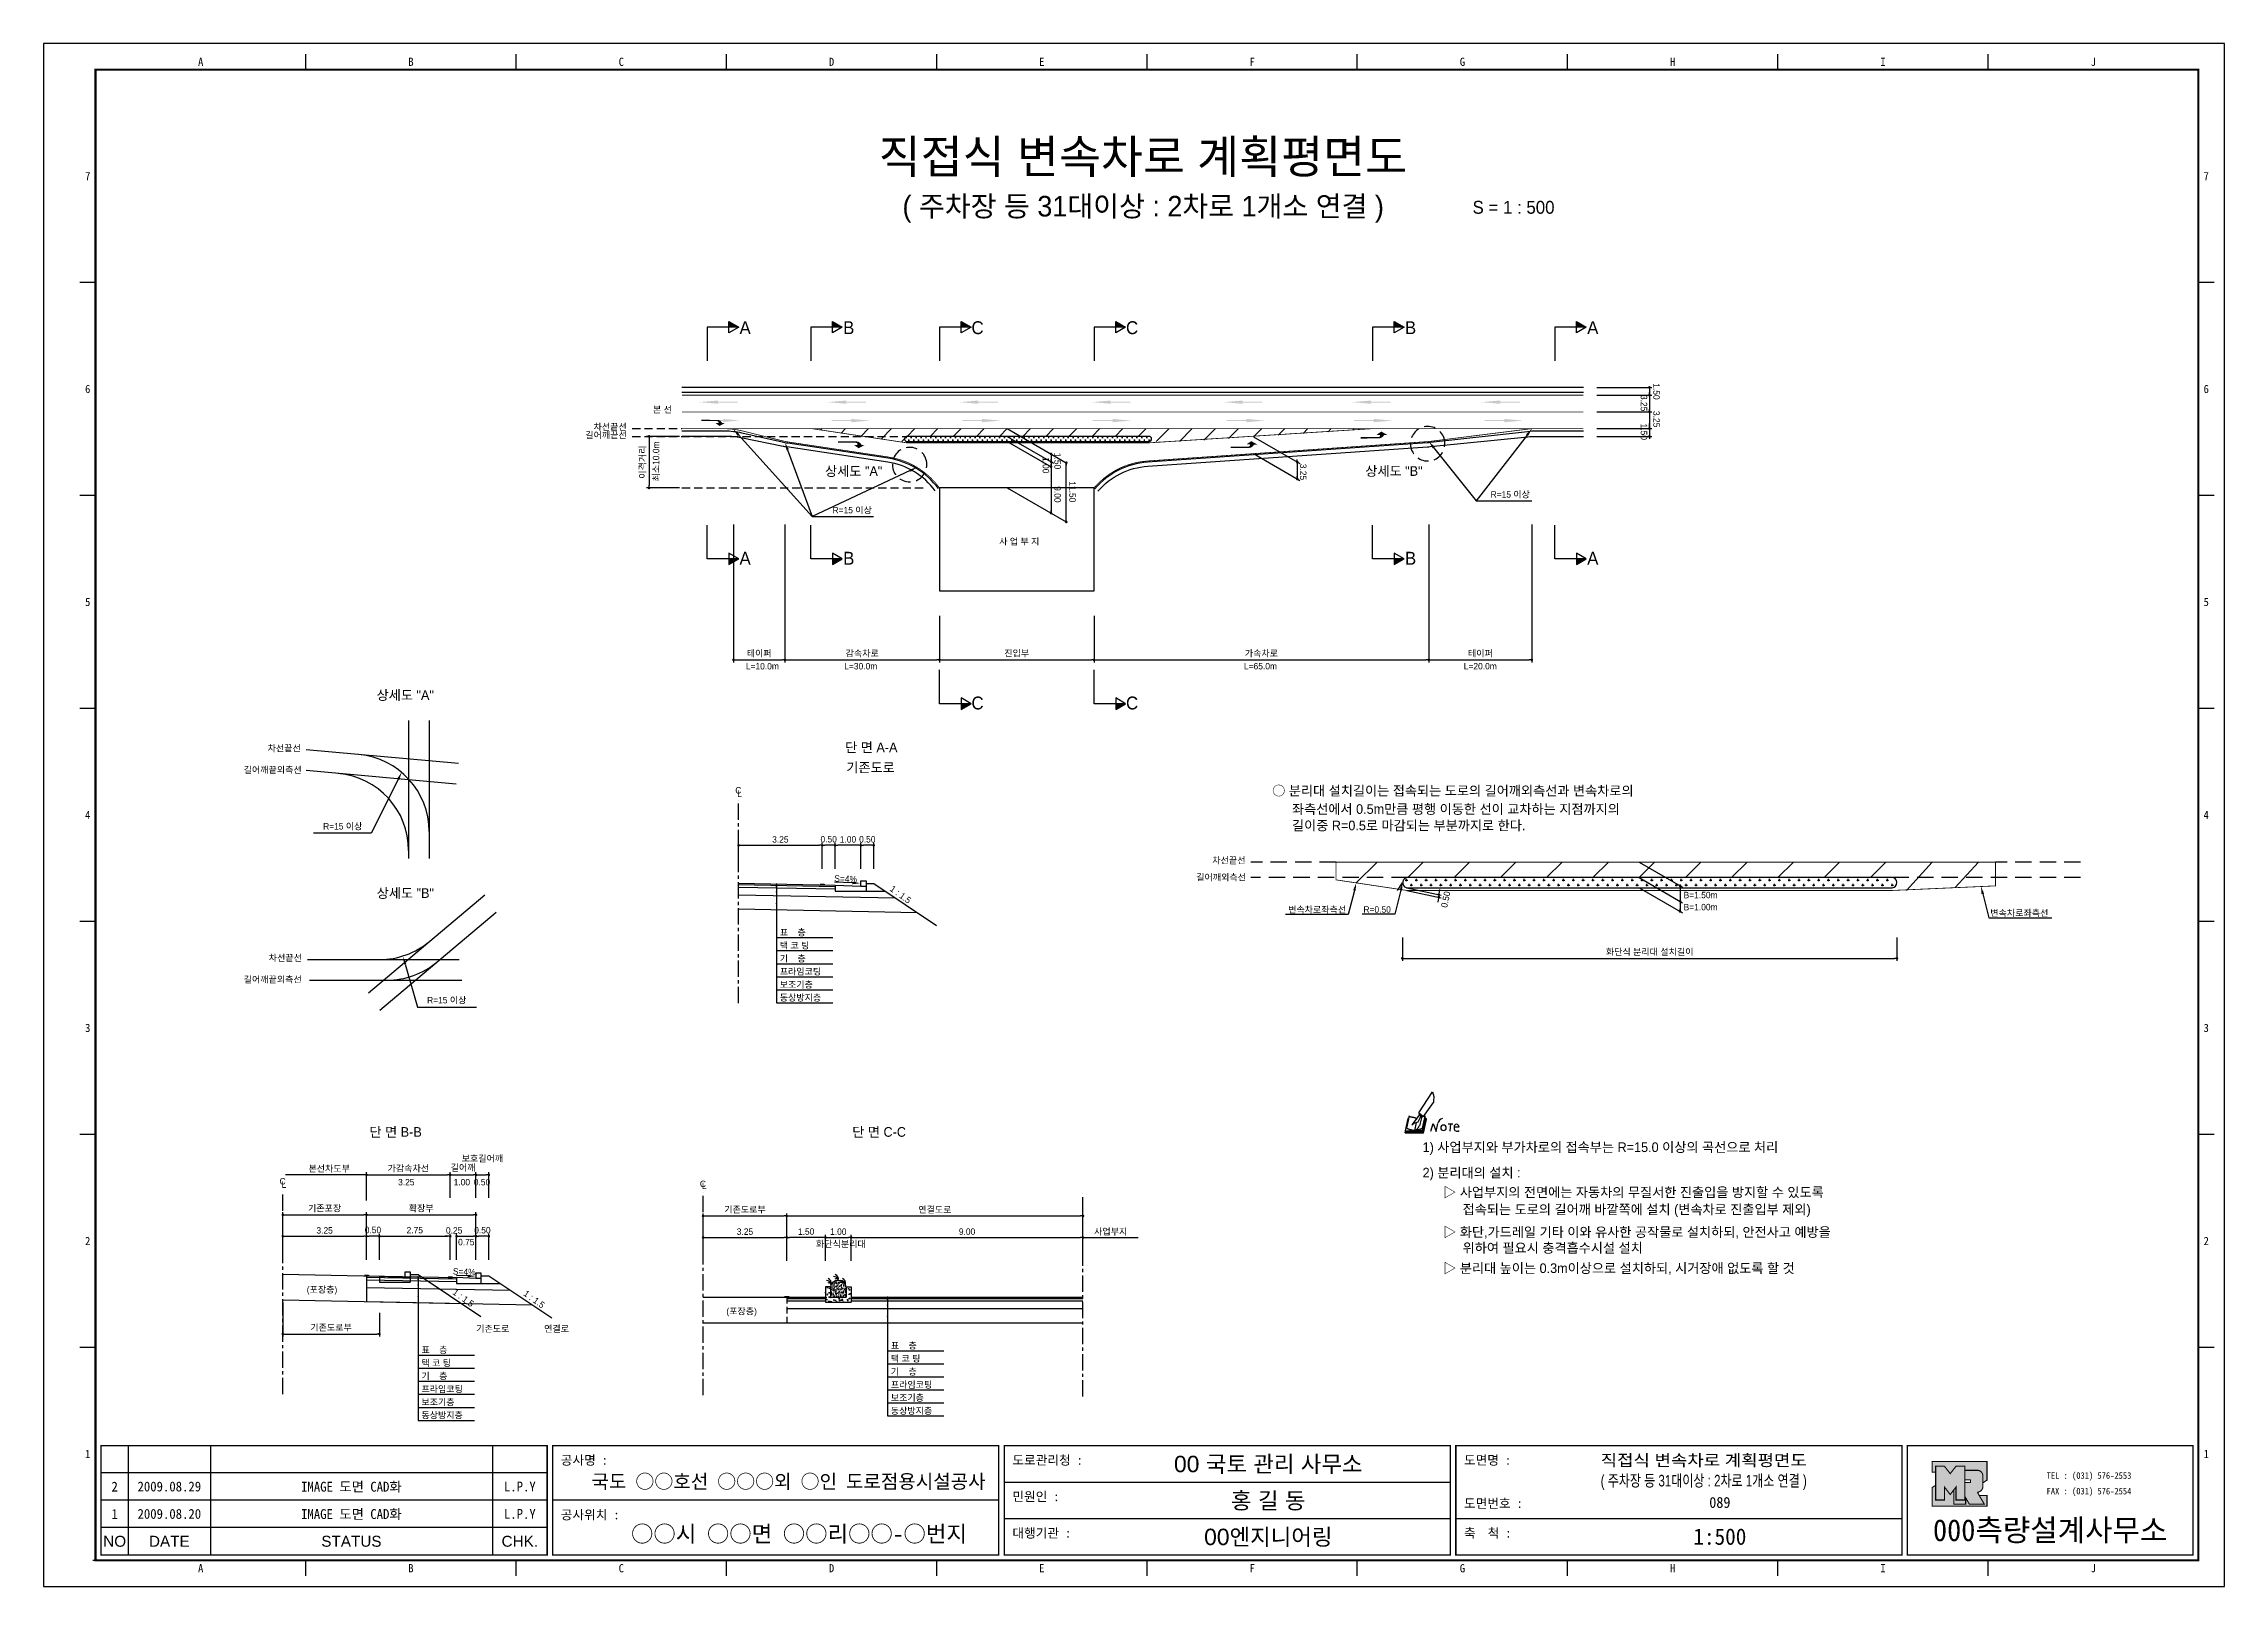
# Model space of a CAD drawing. Header units: millimetres. Extents: x 487 to 910, y -3 to 296.
import ezdxf
from ezdxf.enums import TextEntityAlignment as Align

# ---------------------------------------------------------------- set-up
doc = ezdxf.new("R2010")
doc.units = ezdxf.units.MM
doc.linetypes.add('CENTER', pattern=[50.8, 31.75, -6.35, 6.35, -6.35])
doc.linetypes.add('HIDDEN', pattern=[9.525, 6.35, -3.175])
for name, color, linetype in [('CC-GSTR-0004', 4, 'Continuous'), ('CM-LANE-0030', 30, 'Continuous'), ('CZ-DIMT-0002', 7, 'Continuous'), ('CZ-EXST-0002', 1, 'Continuous'), ('CZ-LIN1-0007', 7, 'Continuous'), ('CZ-LIN2-0003', 3, 'Continuous'), ('CZ-LINE-0001', 7, 'Continuous'), ('CZ-TEXT-BOX0', 7, 'Continuous'), ('TITLE', 7, 'Continuous')]:
    doc.layers.add(name, color=color, linetype=linetype)
doc.styles.add('견고딕', font='arial.ttf')
doc.styles.add('돋움', font='')
doc.styles.add('돋음체', font='')
doc.styles.get('돋움').set_extended_font_data('Dotum')
doc.styles.get('돋음체').set_extended_font_data('DotumChe')

msp = doc.modelspace()

# ---------------------------------------------------------------- texts
at = {"layer": 'CZ-DIMT-0002', "style": '돋움'}
for s, height, p in [('A', 2.5, (623.29, 240.84)), ('B', 2.5, (643.41, 240.84)), ('C', 2.5, (668.41, 240.84)), ('C', 2.5, (698.41, 240.84)), ('B', 2.5, (752.47, 240.84)), ('A', 2.5, (787.85, 240.84)), ('본 선', 1.25, (607.24, 224.94)), ('길어깨끝선', 1.25, (596.29, 219.99)), ('차선끝선', 1.25, (597.08, 221.59)), ('상세도 "A"', 1.875, (644.37, 213)), ('상세도 "B"', 1.875, (749.25, 213.03)), ('R=15 이상', 1.25, (771.83, 208.49)), ('R=15 이상', 1.25, (644.08, 205.43)), ('사 업 부 지', 1.25, (676.51, 199.34)), ('A', 2.5, (623.29, 196.1)), ('B', 2.5, (643.41, 196.1)), ('B', 2.5, (752.47, 196.1)), ('A', 2.5, (787.85, 196.1)), ('L=10.0m', 1.25, (626.64, 175.15)), ('L=30.0m', 1.25, (645.74, 175.15)), ('L=65.0m', 1.25, (723.34, 175.15)), ('L=20.0m', 1.25, (766.01, 175.15)), ('C', 2.5, (668.41, 168.01)), ('C', 2.5, (698.41, 168.01)), ('차선끝선', 1.25, (533.81, 159.23)), ('길어깨끝외측선', 1.25, (531.57, 155.03)), ('C', 1.25, (621.97, 151.07)), ('L', 1.25, (622.23, 150.41)), ('R=15 이상', 1.25, (545.18, 144.08)), ('차선끝선', 1.25, (717.2, 137.47)), ('차선끝선', 1.25, (534.03, 118.55)), ('길어깨끝외측선', 1.25, (531.58, 114.37)), ('R=15 이상', 1.25, (565.37, 110.34)), ('C', 1.25, (533.5, 75.2)), ('L', 1.25, (533.76, 74.55)), ('C', 1.25, (615.1, 74.7)), ('L', 1.25, (615.36, 74.3))]:
    msp.add_text(s, height=height, dxfattribs=at).set_placement(p, align=Align.MIDDLE_CENTER)
for s, rotation, p in [('1.50', 270, (799.6, 230.06)), ('3.25', 270, (797.16, 227.79)), ('3.25', 270, (799.6, 224.68)), ('1.50', 270, (797.16, 222.23)), ('최소10.0m', 90, (606.62, 210.99))]:
    msp.add_text(s, height=1.25, rotation=rotation, dxfattribs=at).set_placement(p)
for s, p in [('○ 분리대 설치길이는 접속되는 도로의 길어깨외측선과 변속차로의', (725.6, 150.99)), ('좌측선에서 0.5m만큼 평행 이동한 선이 교차하는 지점까지의', (729.45, 147.43)), ('길이중 R=0.5로 마감되는 부분까지로 한다.', (729.45, 144.24)), ('1) 사업부지와 부가차로의 접속부는 R=15.0 이상의 곡선으로 처리', (754.81, 81.81)), ('2) 분리대의 설치 :', (754.81, 76.87)), ('▷ 사업부지의 전면에는 자동차의 무질서한 진출입을 방지할 수 있도록', (758.8, 73.07)), ('접속되는 도로의 길어깨 바깥쪽에 설치 (변속차로 진출입부 제외)', (762.58, 69.74)), ('▷ 화단,가드레일 기타 이와 유사한 공작물로 설치하되, 안전사고 예방을', (758.8, 65.34)), ('▷ 분리대 높이는 0.3m이상으로 설치하되, 시거장애 없도록 할 것', (758.8, 58.33)), ('위하여 필요시 충격흡수시설 설치', (762.58, 62.27))]:
    msp.add_text(s, height=1.875, dxfattribs=at).set_placement(p, align=Align.MIDDLE_LEFT)
for s, rotation, p in [('S=4%', 357.7094, (642.8, 133.89)), ('1 : 1.5', 323.8881, (653.47, 130.85)), ('S=4%', 357.7094, (568.77, 57.65)), ('1 : 1.5', 323.8881, (568.59, 52.56)), ('1 : 1.5', 323.8881, (582.34, 52.31))]:
    msp.add_text(s, height=1.25, rotation=rotation, dxfattribs=at).set_placement(p, align=Align.MIDDLE_CENTER)
for s, p in [('길어깨외측선', (710.86, 133.56)), ('B=1.50m', (805.49, 130.12)), ('변속차로좌측선', (728.7, 127.29)), ('R=0.50', (743.33, 127.31)), ('B=1.00m', (805.49, 127.78)), ('변속차로좌측선', (865.02, 126.62)), ('표    층', (630.01, 122.87)), ('기    층', (630.01, 117.8)), ('택 코 팅', (630.01, 120.33)), ('프라임코팅', (630.01, 115.27)), ('보조기층', (630.01, 112.74)), ('동상방지층', (630.01, 110.21)), ('3.25', (555.92, 74.4)), ('1.00', (566.71, 74.4)), ('0.50', (570.62, 74.4)), ('화단식분리대', (637.04, 62.4)), ('사업부지', (691.04, 64.81)), ('(포장층)', (538.19, 53.56)), ('기존도로', (571.08, 45.96)), ('연결로', (584.27, 45.96)), ('(포장층)', (619.65, 49.35)), ('표    층', (560.45, 41.84)), ('표    층', (651.57, 42.69)), ('기    층', (560.45, 36.78)), ('택 코 팅', (560.45, 39.31)), ('기    층', (651.57, 37.63)), ('택 코 팅', (651.57, 40.16)), ('프라임코팅', (560.45, 34.25)), ('프라임코팅', (651.57, 35.1)), ('보조기층', (651.57, 32.57)), ('보조기층', (560.45, 31.71)), ('동상방지층', (560.45, 29.18)), ('동상방지층', (651.57, 30.04))]:
    msp.add_text(s, height=1.25, dxfattribs=at).set_placement(p)
at = {"layer": 'CZ-DIMT-0002', "char_height": 1.25, "attachment_point": 5, "style": '돋움'}
for s, insert, rotation in [('1.50', (683.94, 214.96), 270), ('1.00', (681.67, 214.15), 270), ('3.25', (731.63, 212.85), 270), ('9.00', (683.94, 208.49), 270), ('11.50', (686.83, 209), 270), ('\\A1;0.50', (759.3, 129.89), 78.0015)]:
    msp.add_mtext(s, dxfattribs=dict(at, insert=insert, rotation=rotation))
at = {"layer": 'CZ-DIMT-0002', "insert": (542.54, 77.59), "char_height": 1.25, "attachment_point": 5, "style": '돋움'}
msp.add_mtext('본선차도부', dxfattribs=at)
at = {"layer": 'CZ-LINE-0001', "insert": (603.44, 214.75), "char_height": 1.25, "attachment_point": 5, "rotation": 90, "style": '돋움'}
msp.add_mtext('\\A1;이격거리', dxfattribs=at)
at = {"layer": 'CZ-LINE-0001', "char_height": 1.25, "attachment_point": 5, "style": '돋움'}
for s, insert in [('\\A1;테이퍼', (626.02, 177.58)), ('\\A1;감속차로', (646.02, 177.58)), ('\\A1;진입부', (676.02, 177.58)), ('\\A1;가속차로', (723.52, 177.58)), ('\\A1;테이퍼', (766.02, 177.58)), ('\\A1;3.25', (630.13, 141.53)), ('\\A1;0.50', (639.51, 141.56)), ('\\A1;1.00', (643.26, 141.53)), ('\\A1;0.50', (647.01, 141.55)), ('\\A1;화단식 분리대 설치길이', (798.89, 119.65)), ('\\A1;가감속차선', (557.91, 77.64)), ('\\A1;길어깨', (568.54, 77.77)), ('\\A1;보호길어깨', (572.29, 79.56)), ('\\A1;기존포장', (541.66, 69.89)), ('\\A1;확장부', (560.41, 69.89)), ('\\A1;기존도로부', (623.26, 69.65)), ('\\A1;연결도로', (660.13, 69.64)), ('\\A1;3.25', (541.66, 65.66)), ('\\A1;0.50', (551.04, 65.74)), ('\\A1;2.75', (559.16, 65.7)), ('\\A1;0.25', (566.8, 65.67)), ('\\A1;0.75', (569.16, 63.39)), ('\\A1;0.50', (572.29, 65.69)), ('\\A1;3.25', (623.26, 65.42)), ('\\A1;1.50', (635.13, 65.42)), ('\\A1;1.00', (641.38, 65.42)), ('\\A1;9.00', (666.38, 65.42)), ('\\A1;기존도로부', (542.91, 46.75))]:
    msp.add_mtext(s, dxfattribs=dict(at, insert=insert))
at = {"layer": 'CZ-TEXT-BOX0', "style": '돋움'}
for s, p in [('상세도 "A"', (557.31, 169.54)), ('단 면 A-A', (647.79, 159.39)), ('기존도로', (647.64, 155.49)), ('상세도 "B"', (557.33, 131.12)), ('단 면 B-B', (555.44, 84.77)), ('단 면 C-C', (649.3, 84.77))]:
    msp.add_text(s, height=1.875, dxfattribs=at).set_placement(p, align=Align.MIDDLE_CENTER)
at = {"layer": 'TITLE', "color": 3, "linetype": 'Continuous', "style": '돋음체'}
for s, p in [('A', (517.6, 292.44)), ('B', (558.42, 292.44)), ('C', (599.25, 292.44)), ('D', (640.07, 292.44)), ('E', (680.89, 292.44)), ('F', (721.72, 292.44)), ('G', (762.54, 292.44)), ('H', (803.37, 292.44)), ('I', (844.19, 292.44)), ('J', (885.02, 292.44)), ('7', (495.67, 270.26)), ('7', (906.94, 270.26)), ('6', (495.67, 228.94)), ('6', (906.94, 228.94)), ('5', (495.67, 187.61)), ('5', (906.94, 187.61)), ('4', (495.67, 146.28)), ('4', (906.94, 146.28)), ('3', (495.67, 104.95)), ('3', (906.94, 104.95)), ('2', (495.67, 63.62)), ('2', (906.94, 63.62)), ('1', (495.67, 22.29)), ('1', (906.94, 22.29)), ('A', (517.6, 0.11)), ('B', (558.42, 0.11)), ('C', (599.25, 0.11)), ('D', (640.07, 0.11)), ('E', (680.89, 0.11)), ('F', (721.72, 0.11)), ('G', (762.54, 0.11)), ('H', (803.37, 0.11)), ('I', (844.19, 0.11)), ('J', (885.02, 0.11))]:
    msp.add_text(s, height=1.59, dxfattribs=at).set_placement(p, align=Align.MIDDLE)
at = {"layer": 'TITLE', "style": '돋움'}
for s, height, p in [('직접식 변속차로 계획평면도', 6.5, (700.52, 274.05)), ('( 주차장 등 31대이상 : 2차로 1개소 연결 )', 4, (700.57, 264.42))]:
    msp.add_text(s, height=height, dxfattribs=at).set_placement(p, align=Align.MIDDLE_CENTER)
msp.add_text('S = 1 : 500', height=2.5, dxfattribs=at).set_placement((764.51, 264.2), align=Align.MIDDLE_LEFT)
at = {"layer": 'TITLE', "style": '돋음체'}
for s, p in [('공사명 : ', (587.51, 20.19)), ('도로관리청 :', (675.18, 20.19)), ('도면명 :', (762.85, 20.19)), ('민원인 :', (675.18, 13.12)), ('도면번호 :', (762.85, 11.8)), ('공사위치 :', (587.51, 9.58)), ('대행기관 :', (675.18, 6.04)), ('축  척 :', (762.85, 6.04))]:
    msp.add_text(s, height=1.804, dxfattribs=at).set_placement(p)
at = {"layer": 'TITLE', "color": 7, "linetype": 'Continuous'}
for s, height, style, p in [('00 국토 관리 사무소', 3.1832, '견고딕', (724.85, 20.37)), ('국도 ○○호선 ○○○외 ○인 도로점용시설공사', 2.7, '돋음체', (631.72, 16.98)), ('홍 길 동', 3.183, '견고딕', (724.85, 13.29)), ('○○시 ○○면 ○○리○○-○번지', 3.1832, '돋음체', (633.75, 6.82)), ('00엔지니어링', 3.183, '견고딕', (724.85, 6.22))]:
    msp.add_text(s, height=height, dxfattribs=dict(at, style=style)).set_placement(p, align=Align.MIDDLE)
at = {"layer": 'TITLE', "style": '돋움'}
for s, width, p, p2 in [('직접식 변속차로 계획평면도', 1.010039, (789.39, 19.94), (829.39, 19.94)), ('( 주차장 등 31대이상 : 2차로 1개소 연결 )', 0.670122, (789.39, 15.98), (829.39, 15.98))]:
    msp.add_text(s, height=2.25, dxfattribs=dict(at, width=width)).set_placement(p, p2, align=Align.FIT)
at = {"layer": 'TITLE', "style": '돋음체'}
for p in [(546.86, 15.95), (546.86, 10.64)]:
    msp.add_text('IMAGE 도면 CAD화', height=1.9099, dxfattribs=at).set_placement(p, align=Align.MIDDLE)
at = {"layer": 'TITLE', "color": 180, "style": '돋음체'}
for s, p in [('TEL : (031) 576-2553', (875.95, 17.46)), ('FAX : (031) 576-2554', (875.95, 14.43))]:
    msp.add_text(s, height=1.2733, dxfattribs=at).set_placement(p)
at = {"layer": 'TITLE', "color": 1, "linetype": 'Continuous', "style": '돋음체'}
msp.add_text('2', height=1.91, dxfattribs=at).set_placement((500.9, 15.95), align=Align.MIDDLE)
at = {"layer": 'TITLE', "linetype": 'Continuous'}
for s, height, style, p in [('2009.08.29', 1.91, '돋음체', (511.51, 15.95)), ('L.P.Y', 1.91, '돋음체', (579.55, 15.95)), ('089', 2.122, '돋음체', (812.52, 12.86)), ('1', 1.91, '돋음체', (500.9, 10.64)), ('2009.08.20', 1.91, '돋음체', (511.51, 10.64)), ('L.P.Y', 1.91, '돋음체', (579.55, 10.64)), ('NO', 2.122, '견고딕', (500.9, 5.34)), ('DATE', 2.122, '견고딕', (511.51, 5.34)), ('STATUS', 2.122, '견고딕', (546.86, 5.34)), ('CHK.', 2.122, '견고딕', (579.55, 5.34)), ('1:500', 3.183, '돋음체', (812.52, 6.22))]:
    msp.add_text(s, height=height, dxfattribs=dict(at, style=style)).set_placement(p, align=Align.MIDDLE)
at = {"layer": 'TITLE', "color": 180, "style": '돋음체'}
msp.add_text('000측량설계사무소', height=4.244, dxfattribs=at).set_placement((876.65, 5.37), align=Align.CENTER)

# ---------------------------------------------------------------- blocks, each defined once
blk = doc.blocks.new('note')
for p, q in [((0.85, 3.5), (3.53, 7.57)), ((1.8, 2.79), (3.74, 5.46)), ((3.53, 7.57), (3.8, 6.64)), ((3.8, 6.64), (3.69, 5.72)), ((3.69, 5.72), (3.74, 5.46)), ((-1.24, 2.36), (-1.77, 0)), ((-1.77, 0), (1.77, 0)), ((-1.77, 0), (-1.77, -0.3)), ((-1.53, 0.52), (-1.55, 0.54)), ((-1.01, 2.9), (-1.53, 0.52)), ((-1.48, 0.48), (-1.53, 0.52)), ((-1.43, 0.44), (-1.48, 0.48)), ((-1.38, 0.41), (-1.43, 0.44)), ((-1.33, 0.4), (-1.38, 0.41)), ((-1.27, 0.37), (-1.33, 0.4)), ((-1.22, 0.35), (-1.27, 0.37)), ((-1.13, 2.36), (-1.24, 2.36)), ((-1.17, 0.33), (-1.22, 0.35)), ((-1.12, 0.32), (-1.17, 0.33)), ((-1.02, 0.25), (-1.12, 0.32)), ((-0.97, 0.22), (-1.02, 0.25)), ((-1, 2.9), (-1.01, 2.9)), ((-0.98, 2.85), (-1, 2.9)), ((-0.95, 2.8), (-0.98, 2.85)), ((-0.93, 0.21), (-0.97, 0.22)), ((-0.9, 2.75), (-0.95, 2.8)), ((-0.88, 0.19), (-0.93, 0.21)), ((-0.85, 2.72), (-0.9, 2.75)), ((-0.8, 0.18), (-0.88, 0.19)), ((-0.79, 2.69), (-0.85, 2.72)), ((-0.75, 0.17), (-0.8, 0.18)), ((-0.74, 2.68), (-0.79, 2.69)), ((-0.7, 0.16), (-0.75, 0.17)), ((-0.69, 2.65), (-0.74, 2.68)), ((-0.64, 0.15), (-0.7, 0.16)), ((-0.64, 2.65), (-0.69, 2.65)), ((-0.59, 2.63), (-0.64, 2.65)), ((-0.58, 0.14), (-0.64, 0.15)), ((-0.54, 2.62), (-0.59, 2.63)), ((-0.53, 0.13), (-0.58, 0.14)), ((-0.48, 2.61), (-0.54, 2.62)), ((-0.48, 0.12), (-0.53, 0.13)), ((-0.43, 2.61), (-0.48, 2.61)), ((-0.43, 0.11), (-0.48, 0.12)), ((0.75, 2.77), (-0.46, 1.16)), ((0.37, 2.24), (-0.46, 1.16)), ((-0.46, 1.16), (-0.08, 1.47)), ((-0.38, 2.59), (-0.43, 2.61)), ((-0.38, 0.08), (-0.43, 0.11)), ((-0.33, 2.59), (-0.38, 2.59)), ((-0.29, 0.06), (-0.38, 0.08)), ((-0.27, 2.58), (-0.33, 2.59)), ((-0.23, 0.05), (-0.29, 0.06)), ((-0.22, 2.57), (-0.27, 2.58)), ((-0.16, 0.04), (-0.23, 0.05)), ((-0.17, 2.56), (-0.22, 2.57)), ((-0.12, 2.55), (-0.17, 2.56)), ((-0.11, 0.03), (-0.16, 0.04)), ((-0.07, 2.53), (-0.12, 2.55)), ((-0.04, 0.02), (-0.11, 0.03)), ((-0.08, 1.47), (0.72, 1.75)), ((-0.01, 2.51), (-0.07, 2.53)), ((-0.05, -0.3), (-0.05, 0)), ((0, 0), (-0.04, 0.02)), ((0.04, 2.5), (-0.01, 2.51)), ((0.37, 1.63), (0, 0)), ((0, 0), (1.6, 0.53)), ((0, 0), (1.65, 0.18)), ((0, 0.01), (0.06, 0.04)), ((0, -0.3), (0, 0)), ((0.09, 2.48), (0.04, 2.5)), ((0.05, -0.3), (0.05, 0)), ((0.06, 0.04), (0.11, 0.07)), ((0.14, 2.48), (0.09, 2.48)), ((0.11, 0.07), (0.16, 0.09)), ((0.2, 2.47), (0.14, 2.48)), ((0.16, 0.09), (0.21, 0.12)), ((0.26, 2.43), (0.18, 2.46)), ((0.21, 0.12), (0.27, 0.14)), ((0.34, 2.4), (0.26, 2.43)), ((0.27, 0.14), (0.36, 0.19)), ((0.45, 2.37), (0.34, 2.4)), ((0.36, 0.19), (0.41, 0.22)), ((0.41, 0.22), (0.46, 0.27)), ((0.46, 0.27), (0.51, 0.3)), ((0.51, 0.3), (0.56, 0.34)), ((0.56, 0.34), (0.6, 0.4)), ((0.6, 0.4), (0.64, 0.45)), ((0.64, 0.45), (0.67, 0.51)), ((0.67, 0.51), (0.74, 0.58)), ((0.72, 1.75), (1.16, 2.53)), ((0.74, 0.58), (0.79, 0.63)), ((1, 3.1), (0.75, 2.77)), ((0.79, 0.63), (0.83, 0.68)), ((0.83, 0.68), (0.86, 0.73)), ((0.85, 3.5), (1.8, 2.79)), ((1, 3.4), (0.85, 3.21)), ((0.85, 3.21), (1.52, 2.71)), ((0.86, 0.73), (0.89, 0.79)), ((0.89, 0.84), (0.92, 0.89)), ((0.89, 0.79), (0.89, 0.84)), ((0.92, 0.89), (0.96, 0.95)), ((0.96, 0.95), (1.01, 0.97)), ((1.47, 2.74), (1.01, 0.97)), ((1.16, 2.53), (1.37, 2.82)), ((2.13, 2.84), (1.44, 2.63)), ((1.52, 2.71), (1.66, 2.9)), ((1.6, 0.53), (2.13, 2.84)), ((1.65, 0.18), (2.19, 2.48)), ((1.77, 0), (2.3, 2.36)), ((1.77, -0.3), (2.3, 2.07)), ((1.77, -0.38), (2.3, 1.99)), ((1.77, -0.44), (2.3, 1.93)), ((1.77, 0), (1.77, -0.3)), ((2.19, 2.48), (2.04, 2.47)), ((2.3, 2.36), (2.16, 2.36)), ((2.3, 2.36), (2.3, 2.07)), ((3.21, -0.08), (3.68, 1.4)), ((3.68, 1.4), (4.26, -0.14)), ((4.26, -0.14), (4.56, 1.44)), ((6.55, 1.34), (7.46, 1.34)), ((7.01, 1.34), (6.87, -0.11)), ((7.71, 0.77), (7.71, 0.55)), ((7.71, 0.77), (8.67, 0.77)), ((-1.77, -0.3), (1.77, -0.3)), ((-1.77, -0.43), (-1.77, -0.3)), ((-1.77, -0.37), (1.77, -0.37)), ((-1.77, -0.43), (1.77, -0.43))]:
    blk.add_line(p, q)
for centre, major_axis, start_param, end_param in [((0.4, 2.31), (0.0702, 0.0702), 3.283946, 6.425539), ((5.68, 1.23), (-0.806, 0.806), -0.591174, 0.597824), ((5.66, 0.58), (-0.378, 0.378), 3.926991, 10.210176), ((8.3, 0.49), (0.422, 0.422), 2.265602, 4.634911), ((8.19, 0.77), (-0.342, 0.342), 3.926991, 7.068583)]:
    blk.add_ellipse(centre, major_axis=major_axis, ratio=1, start_param=start_param, end_param=end_param)
blk = doc.blocks.new('_Dot')
at = {"color": 0, "linetype": 'ByBlock', "lineweight": -2}
blk.add_line((-0.5, 0), (-1, 0), dxfattribs=at)
at = {"color": 0, "linetype": 'ByBlock', "const_width": 0.5}
blk.add_lwpolyline([(-0.25, 0, 1), (0.25, 0, 1)], format="xyb", close=True, dxfattribs=at)

# ---------------------------------------------------------------- hatches: boundary and pattern name
at = {"layer": 'CM-LANE-0030'}
h = msp.add_hatch(dxfattribs=at)
h.set_pattern_fill('ANSI31', color=256, style=0)
h.set_pattern_definition([(45, (488.266, -9.57), (-2.245064, 2.245064), [])])
h.paths.add_polyline_path([(708.96, 218.75), (745.07, 221.25), (636.26, 221.25), (651.61, 218.95, -0.015132), (652.7, 218.75), (654.64, 218.75, 0.001024), (654.57, 218.78, -0.857281), (654.72, 219.75), (701.7, 219.75, -0.966023), (701.74, 218.75), (701.72, 218.75)])
at = {"layer": 'CZ-EXST-0002'}
h = msp.add_hatch(dxfattribs=at)
h.set_pattern_fill('AR-SAND', color=256, scale=0.01, style=0)
h.set_pattern_definition([(37.5, (-469.23343, 3535.57667), (-0.016000313, 0.489413237), [0, -0.38608, 0, -0.4318, 0, -0.41275]), (7.5, (-469.2334, 3535.5767), (0.44952328, 0.7168251), [0, -0.20828, 0, -0.34798, 0, -0.13335]), (327.5, (-469.54585, 3535.57667), (0.79099237, 0.001437185), [0, -0.127, 0, -0.4572, 0, -0.5969]), (317.5, (-469.54585, 3535.5767), (0.76355645, 0.22292932), [0, -0.0635, 0, -0.29972, 0, -0.3429])])
edge = h.paths.add_edge_path()
edge.add_ellipse((641.38, 54.73), major_axis=(-1.5, 0), ratio=0.829212, start_angle=180, end_angle=360)
edge.add_line((639.88, 54.73), (639.88, 52.73))
edge.add_line((639.88, 52.73), (642.88, 52.73))
edge.add_line((642.88, 52.73), (642.88, 54.73))
h = msp.add_hatch(dxfattribs=at)
h.set_pattern_fill('AR-CONC', color=256, scale=0.01, style=0)
h.set_pattern_definition([(50, (-469.2334, 3535.5767), (1.8218467, -0.15939086), [0.1905, -2.0955]), (355, (-469.2334, 3535.5767), (-0.3524283, 1.9105664), [0.1524, -1.6764]), (100.451, (-469.0816, 3535.5634), (1.469425, 1.7511669), [0.1619, -1.7809]), (46.1842, (-469.2334, 3536.0847), (2.7107904, -0.4204233), [0.28575, -3.14325]), (96.6356, (-469.0075, 3536.0496), (2.3740423, 2.4742556), [0.24285, -2.67135]), (351.184, (-469.2334, 3536.0847), (2.374046, 2.4742512), [0.2286, -2.5146]), (21, (-468.9794, 3535.9577), (1.5161488, -1.0226552), [0.1905, -2.0955]), (326, (-468.9794, 3535.9577), (0.6180203, 1.8418797), [0.1524, -1.6764]), (71.4514, (-468.853, 3535.8725), (2.1341649, 0.8192286), [0.1619, -1.7809]), (37.5, (-469.2334, 3535.5767), (0.03088603, 0.84555039), [0, -1.65608, 0, -1.7018, 0, -1.68275]), (7.5, (-469.2334, 3535.5767), (0.66819663, 1.00180575), [0, -0.97028, 0, -1.61798, 0, -0.64135]), (327.5, (-469.79985, 3535.5767), (1.35590595, -0.05728744), [0, -0.635, 0, -1.9812, 0, -2.6289]), (317.5, (-470.0539, 3535.5767), (1.4812918, 0.2542649), [0, -0.8255, 0, -1.31572, 0, -1.8669])])
h.paths.add_polyline_path([(643.88, 51.73), (643.88, 54.73), (642.88, 54.73), (642.88, 52.73), (639.88, 52.73), (639.88, 54.73), (638.88, 54.73), (638.88, 51.73)])
at = {"layer": 'CZ-LIN1-0007'}
for points in [[(618.04, 226.71), (618.04, 226.5), (621.86, 226.5), (621.86, 226.29), (618.04, 226.28), (618.04, 226.07), (614.38, 226.39)], [(642.93, 226.71), (642.93, 226.5), (646.75, 226.5), (646.75, 226.29), (642.93, 226.28), (642.93, 226.07), (639.28, 226.39)], [(668.59, 226.71), (668.59, 226.5), (672.41, 226.5), (672.41, 226.29), (668.59, 226.28), (668.59, 226.07), (664.94, 226.39)], [(694.26, 226.71), (694.26, 226.5), (698.08, 226.5), (698.08, 226.29), (694.26, 226.28), (694.26, 226.07), (690.61, 226.39)], [(719.87, 226.71), (719.87, 226.5), (723.7, 226.5), (723.7, 226.29), (719.87, 226.28), (719.87, 226.07), (716.22, 226.39)], [(744.8, 226.71), (744.8, 226.5), (748.62, 226.5), (748.62, 226.29), (744.8, 226.28), (744.8, 226.07), (741.15, 226.39)], [(769.87, 226.71), (769.87, 226.5), (773.69, 226.5), (773.69, 226.29), (769.87, 226.28), (769.87, 226.07), (766.22, 226.39)], [(617.91, 222.95, -0.267976), (618.82, 222.35), (619.37, 222.35), (618.34, 221.77), (617.51, 222.34), (618.12, 222.34, 0.504994), (617.85, 222.71), (614.8, 222.73), (614.8, 222.97)], [(619.04, 223.12), (619.04, 222.93), (615.62, 222.93), (615.62, 222.74), (619.04, 222.74), (619.04, 222.55), (622.32, 222.84)], [(643.91, 223.14), (643.91, 222.92), (640.09, 222.92), (640.09, 222.71), (643.91, 222.71), (643.91, 222.49), (647.56, 222.81)], [(669.26, 223.14), (669.26, 222.92), (665.44, 222.92), (665.44, 222.71), (669.26, 222.71), (669.26, 222.49), (672.91, 222.81)], [(694.62, 223.14), (694.62, 222.92), (690.79, 222.92), (690.79, 222.71), (694.62, 222.71), (694.62, 222.49), (698.27, 222.81)], [(720.58, 223.14), (720.58, 222.92), (716.76, 222.92), (716.76, 222.71), (720.58, 222.71), (720.58, 222.49), (724.23, 222.81)], [(745.32, 223.14), (745.32, 222.92), (741.5, 222.92), (741.5, 222.71), (745.32, 222.71), (745.32, 222.49), (748.97, 222.81)], [(746.32, 219.35, 0.267976), (747.34, 220.03), (747.97, 220.03), (746.8, 220.69), (745.86, 220.04), (746.55, 220.04, -0.504994), (746.24, 219.62), (742.78, 219.6), (742.78, 219.33)], [(770.68, 223.14), (770.68, 222.92), (766.85, 222.92), (766.85, 222.71), (770.68, 222.71), (770.68, 222.49), (774.33, 222.81)], [(644.86, 218.79, -0.267976), (645.89, 218.1), (646.52, 218.1), (645.34, 217.44), (644.4, 218.09), (645.09, 218.1, 0.504994), (644.79, 218.51), (641.32, 218.53), (641.32, 218.81)], [(721.07, 217.49, 0.267976), (722.1, 218.17), (722.73, 218.17), (721.55, 218.83), (720.61, 218.18), (721.3, 218.18, -0.504994), (720.99, 217.76), (717.53, 217.74), (717.53, 217.47)], [(638.63, 132.71), (638.63, 132.83), (637.88, 132.85), (637.88, 132.72)], [(550.16, 56.84), (550.16, 56.97), (549.41, 56.98), (549.41, 56.86)], [(566.41, 56.52), (566.41, 56.64), (565.66, 56.66), (565.66, 56.53)], [(631.76, 52.73), (631.76, 52.86), (631.01, 52.86), (631.01, 52.73)]]:
    msp.add_hatch(color=256, dxfattribs=at).paths.add_polyline_path(points)
at = {"layer": 'CZ-LIN2-0003'}
h = msp.add_hatch(dxfattribs=at)
h.set_pattern_fill('CROSS', color=256, scale=0.075, style=0)
h.set_pattern_definition([(0, (488.26613, -9.5701), (0.47625, 0.47625), [0.238125, -0.714375]), (90, (488.3852, -9.68914), (-0.47625, 0.47625), [0.238125, -0.714375])])
h.paths.add_polyline_path([(701.7, 219.75), (654.72, 219.75, 1), (654.72, 218.75), (701.7, 218.75, 1)])
h = msp.add_hatch(dxfattribs=at)
h.set_pattern_fill('CROSS', color=256, scale=0.15, style=0)
h.set_pattern_definition([(0, (419.0302, -324.5112), (0.9525, 0.9525), [0.47625, -1.42875]), (90, (419.2683, -324.7493), (-0.9525, 0.9525), [0.47625, -1.42875])])
h.paths.add_polyline_path([(845.9, 134.13), (751.94, 134.13, 1), (751.94, 132.13), (845.9, 132.13, 1)])
at = {"layer": 'CZ-LINE-0001'}
for points in [[(620.14, 242.02), (620.14, 240.92), (622.04, 240.92)], [(640.26, 242.02), (640.26, 240.92), (642.16, 240.92)], [(665.26, 242.02), (665.26, 240.92), (667.16, 240.92)], [(695.26, 242.02), (695.26, 240.92), (697.16, 240.92)], [(749.31, 242.02), (749.31, 240.92), (751.21, 240.92)], [(784.69, 242.02), (784.69, 240.92), (786.59, 240.92)], [(622.04, 195.97), (620.14, 195.97), (620.14, 194.87)], [(642.16, 195.97), (640.26, 195.97), (640.26, 194.87)], [(751.21, 195.97), (749.31, 195.97), (749.31, 194.87)], [(786.59, 195.97), (784.69, 195.97), (784.69, 194.87)], [(667.16, 167.88), (665.26, 167.88), (665.26, 166.78)], [(697.16, 167.88), (695.26, 167.88), (695.26, 166.78)]]:
    msp.add_hatch(color=256, dxfattribs=at).paths.add_polyline_path(points)
at = {"layer": 'TITLE', "ltscale": 150}
h = msp.add_hatch(color=8, dxfattribs=at)
edge = h.paths.add_edge_path()
edge.add_line((864.38, 20.82), (853.72, 20.82))
edge.add_line((853.72, 20.82), (853.72, 18.74))
edge.add_line((853.72, 18.74), (854.42, 18.74))
edge.add_line((854.42, 18.74), (854.42, 19.91))
edge.add_line((854.42, 19.91), (856.11, 19.91))
edge.add_line((856.11, 19.91), (857.24, 18.46))
edge.add_line((857.24, 18.46), (858.37, 19.91))
edge.add_line((858.37, 19.91), (860.06, 19.91))
edge.add_line((860.06, 19.91), (860.06, 19.11))
edge.add_line((860.06, 19.11), (862.5, 19.11))
edge.add_arc((862.5, 18.05), 1.07, 0, 90, ccw=False)
edge.add_line((863.57, 18.05), (863.57, 16.68))
edge.add_line((863.57, 16.68), (864.38, 17.19))
edge.add_line((864.38, 17.19), (864.38, 20.82))
h.paths.add_polyline_path([(857.93, 15.29), (857.24, 14.41), (856.11, 15.87), (856.11, 13.35), (854.42, 13.35), (854.42, 16.2), (853.72, 15.76), (853.72, 12.13), (864.38, 12.13), (864.38, 14.21), (862.88, 14.21), (863.84, 12.56), (860.94, 12.56), (860.24, 13.77), (860.24, 12.56), (857.93, 12.56)])
msp.add_hatch(color=5, dxfattribs=at).paths.add_polyline_path([(860.06, 19.91), (858.37, 19.91), (857.24, 18.46), (856.11, 19.91), (854.42, 19.91), (854.42, 13.35), (856.11, 13.35), (856.11, 15.87), (857.24, 14.41), (858.37, 15.87), (858.37, 13.35), (860.06, 13.35)])
h = msp.add_hatch(color=161, dxfattribs=at)
edge = h.paths.add_edge_path()
edge.add_arc((862.5, 18.05), 1.07, 360, 450)
edge.add_line((862.5, 19.11), (860.06, 19.11))
edge.add_line((860.06, 19.11), (860.06, 17.26))
edge.add_line((860.06, 17.26), (861.06, 17.26))
edge.add_arc((861.06, 17.15), 0.113, 0, 90, ccw=False)
edge.add_line((861.17, 17.15), (861.17, 16.84))
edge.add_arc((861.06, 16.84), 0.113, 270, 360, ccw=False)
edge.add_line((861.06, 16.73), (860.06, 16.73))
edge.add_line((860.06, 16.73), (860.06, 13.35))
edge.add_line((860.06, 13.35), (858.37, 13.35))
edge.add_line((858.37, 13.35), (858.37, 15.87))
edge.add_line((858.37, 15.87), (857.93, 15.29))
edge.add_line((857.93, 15.29), (857.93, 12.56))
edge.add_line((857.93, 12.56), (860.24, 12.56))
edge.add_line((860.24, 12.56), (860.24, 13.77))
edge.add_line((860.24, 13.77), (860.94, 12.56))
edge.add_line((860.94, 12.56), (863.84, 12.56))
edge.add_line((863.84, 12.56), (862.5, 14.87))
edge.add_arc((862.5, 15.94), 1.07, 270, 360)
edge.add_line((863.57, 15.94), (863.57, 18.05))

# ---------------------------------------------------------------- linework, layer by layer
at = {"color": 0, "linetype": 'ByBlock', "lineweight": -2}
for p, q in [((798.84, 229), (798.84, 228.75)), ((798.84, 228), (798.84, 228.25)), ((798.84, 227.5), (798.84, 227.25)), ((798.84, 224.75), (798.84, 225)), ((798.84, 224.25), (798.84, 224)), ((798.84, 221.5), (798.84, 221.75)), ((798.84, 221.5), (798.84, 221.75)), ((682.68, 216.1), (682.68, 215.85)), ((798.84, 219.5), (798.84, 219.25)), ((798.84, 219.5), (798.84, 219.25)), ((682.68, 215.1), (682.68, 215.35)), ((682.68, 214.6), (682.68, 214.35)), ((682.68, 214.1), (682.68, 214.35)), ((685.64, 214.39), (685.64, 214.14)), ((730.47, 211.75), (730.47, 212)), ((730.48, 215), (730.48, 215.25)), ((730.48, 214.5), (730.48, 214.25)), ((682.68, 205.1), (682.68, 205.35)), ((685.64, 203.39), (685.64, 203.64)), ((758, 131.07), (758.06, 131.31)), ((804.79, 132.3), (804.79, 132.05)), ((757.9, 130.08), (757.85, 129.83)), ((804.79, 129.3), (804.79, 129.05)), ((804.79, 127.8), (804.79, 128.05)), ((549.54, 76.44), (549.29, 76.44)), ((689.13, 64.28), (689.38, 64.28))]:
    msp.add_line(p, q, dxfattribs=at)
at = {"color": 0, "linetype": 'ByBlock', "const_width": 0.25}
for points in [[(798.84, 229.13, 1), (798.84, 229.38, 1)], [(798.84, 227.63, 1), (798.84, 227.88, 1)], [(798.84, 227.88, 1), (798.84, 227.63, 1)], [(798.84, 224.38, 1), (798.84, 224.63, 1)], [(798.84, 224.63, 1), (798.84, 224.38, 1)], [(798.84, 221.38, 1), (798.84, 221.13, 1)], [(798.84, 221.38, 1), (798.84, 221.13, 1)], [(682.68, 216.22, 1), (682.68, 216.47, 1)], [(798.84, 219.63, 1), (798.84, 219.88, 1)], [(798.84, 219.63, 1), (798.84, 219.88, 1)], [(682.68, 214.97, 1), (682.68, 214.72, 1)], [(682.68, 214.72, 1), (682.68, 214.97, 1)], [(682.68, 213.97, 1), (682.68, 213.72, 1)], [(685.64, 214.51, 1), (685.64, 214.76, 1)], [(730.47, 211.62, 1), (730.47, 211.37, 1)], [(730.48, 214.62, 1), (730.48, 214.87, 1)], [(730.48, 214.87, 1), (730.48, 214.62, 1)], [(682.68, 204.97, 1), (682.68, 204.72, 1)], [(685.64, 203.26, 1), (685.64, 203.01, 1)], [(804.79, 132.43, 1), (804.79, 132.68, 1)], [(757.98, 130.94, 1), (757.93, 130.7, 1)], [(757.93, 130.2, 1), (757.98, 130.44, 1)], [(804.79, 129.43, 1), (804.79, 129.68, 1)], [(804.79, 127.68, 1), (804.79, 127.43, 1)], [(549.66, 76.44, 1), (549.91, 76.44, 1)], [(689.01, 64.28, 1), (688.76, 64.28, 1)]]:
    msp.add_lwpolyline(points, format="xyb", close=True, dxfattribs=at)
at = {"layer": 'CC-GSTR-0004'}
for p, q in [((640.76, 132.67), (645.76, 132.47)), ((640.76, 132.67), (640.76, 131.47)), ((640.76, 131.47), (646.76, 131.47)), ((645.76, 133.47), (646.76, 133.47)), ((645.76, 132.47), (645.76, 133.47)), ((645.76, 132.47), (646.76, 132.47)), ((646.76, 133.47), (646.76, 131.47))]:
    msp.add_line(p, q, dxfattribs=at)
for points in [[(786.02, 229.25), (611.02, 229.25)], [(786.02, 228.25), (611.02, 228.25)], [(572.04, 56.35), (571.04, 56.35), (567.29, 56.5), (567.29, 55.35), (572.04, 55.35), (572.04, 57.35), (571.04, 57.35), (571.04, 56.35)]]:
    msp.add_lwpolyline(points, dxfattribs=at)
for points in [[(660.81, 209.61, 0.200301), (651.09, 215.49), (631.56, 218.42), (631.56, 218.42, -0.018175), (630.48, 218.62), (630.48, 218.62), (622.64, 220.39), (622.64, 220.39, 0.055452), (619.35, 220.75), (619.35, 220.75), (611.02, 220.75)], [(786.02, 220.75), (776.86, 220.75, 0.028022), (775.18, 220.66), (775.18, 220.66), (756.34, 218.54), (756.34, 218.54, -0.010735), (755.69, 218.48), (755.69, 218.48), (701.4, 214.72, 0.201252), (691.21, 209.59)], [(660.21, 209.16, 0.200301), (650.98, 214.75), (631.38, 217.69, -0.012396), (630.65, 217.81), (622.48, 219.46, 0.049659), (619.52, 219.75), (611.02, 219.75)], [(691.78, 209.1, -0.201252), (701.45, 213.97), (755.79, 217.73, 0.007667), (756.25, 217.77), (775.27, 219.68, -0.024952), (776.77, 219.75), (786.02, 219.75)]]:
    msp.add_lwpolyline(points, format="xyb", dxfattribs=at)
at = {"layer": 'CM-LANE-0030'}
for p, q in [((741.93, 133.1), (745.97, 137.13)), ((751.95, 134.13), (754.95, 137.13)), ((760.93, 134.13), (763.93, 137.13)), ((769.91, 134.13), (772.91, 137.13)), ((778.89, 134.13), (781.89, 137.13)), ((787.87, 134.13), (790.87, 137.13)), ((796.85, 134.13), (799.85, 137.13)), ((805.83, 134.13), (808.83, 137.13)), ((814.81, 134.13), (817.81, 137.13)), ((823.79, 134.13), (826.79, 137.13)), ((832.77, 134.13), (835.77, 137.13)), ((841.75, 134.13), (844.75, 137.13)), ((848.73, 131.63), (853.73, 137.13)), ((858.21, 132.18), (862.72, 137.13)), ((749.95, 131.63), (750.94, 133.12))]:
    msp.add_line(p, q, dxfattribs=at)
at = {"layer": 'CM-LANE-0030', "const_width": 0.15}
msp.add_lwpolyline([(786.02, 224.5), (611.02, 224.5)], dxfattribs=at)
for points in [[(701.72, 218.5), (654.64, 218.5, -0.06063), (654.64, 218.5), (636.26, 221.25), (745.07, 221.25)], [(866.04, 137.13), (866.04, 132.52), (845.94, 131.63), (751.78, 131.63, -0.142447), (751.78, 131.63), (738, 133.69), (738, 137.13)]]:
    msp.add_lwpolyline(points, format="xyb", close=True, dxfattribs=at)
at = {"layer": 'CZ-EXST-0002'}
for p, q in [((557.97, 164.63), (557.97, 137.85)), ((561.96, 164.63), (561.96, 137.85)), ((567.67, 156.27), (538.08, 158.9)), ((567.18, 152.29), (538.08, 154.88)), ((550.18, 111.79), (572.73, 130.78)), ((552.39, 108.42), (574.99, 127.45)), ((538.31, 118.22), (567.79, 118.22)), ((538.72, 114.22), (568.27, 114.22)), ((533.54, 57.18), (552.29, 56.8)), ((552.29, 56.8), (552.29, 55.6)), ((552.29, 56.8), (557.29, 56.6)), ((552.29, 55.6), (558.29, 55.6)), ((557.29, 56.6), (557.29, 57.6)), ((557.29, 57.6), (558.29, 57.6)), ((557.29, 56.6), (558.29, 56.6)), ((558.29, 57.6), (558.29, 55.6)), ((558.29, 57.1), (559.79, 57.1)), ((559.79, 57.1), (571.99, 48.97)), ((533.54, 52.18), (568.22, 51.48)), ((615.13, 52.73), (631.38, 52.73)), ((615.13, 47.73), (631.38, 47.73))]:
    msp.add_line(p, q, dxfattribs=at)
at = {"layer": 'CZ-LIN1-0007'}
for p, q in [((637.88, 132.85), (638.63, 132.83)), ((637.88, 132.72), (638.63, 132.71)), ((638.63, 132.83), (638.63, 132.71)), ((549.41, 56.98), (550.16, 56.97)), ((549.41, 56.86), (550.16, 56.84)), ((550.16, 56.97), (550.16, 56.84)), ((565.66, 56.66), (566.41, 56.64)), ((565.66, 56.53), (566.41, 56.52)), ((566.41, 56.64), (566.41, 56.52)), ((631.01, 52.86), (631.76, 52.86)), ((631.01, 52.73), (631.01, 52.86)), ((631.76, 52.73), (631.01, 52.73)), ((631.76, 52.86), (631.76, 52.73))]:
    msp.add_line(p, q, dxfattribs=at)
at = {"layer": 'CZ-LIN1-0007', "const_width": 0.15}
msp.add_lwpolyline([(786.02, 227.75), (611.02, 227.75)], dxfattribs=at)
for points in [[(661.02, 209.75, 0.200301), (651.13, 215.74), (631.73, 218.65), (631.73, 218.65, -0.024027), (630.32, 218.93), (630.32, 218.93), (622.81, 220.8), (622.81, 220.8, 0.061321), (619.17, 221.25), (619.17, 221.25), (611.02, 221.25)], [(786.02, 221.25), (776.95, 221.25), (776.95, 221.25, 0.031099), (775.09, 221.14), (756.43, 218.8), (756.43, 218.8, -0.01381), (755.6, 218.72), (755.6, 218.72), (701.38, 214.97, 0.201252), (691.02, 209.75)]]:
    msp.add_lwpolyline(points, format="xyb", dxfattribs=at)
at = {"layer": 'CZ-LIN1-0007', "linetype": 'HIDDEN', "const_width": 0.15}
for points in [[(619.17, 221.25), (636.26, 221.25)], [(776.95, 221.25), (745.07, 221.25)]]:
    msp.add_lwpolyline(points, dxfattribs=at)
at = {"layer": 'CZ-LIN2-0003'}
for p, q in [((622.01, 133.04), (640.76, 132.67)), ((622.01, 132.79), (640.76, 132.42)), ((622.01, 132.29), (640.76, 131.92)), ((646.76, 132.97), (648.26, 132.97)), ((646.76, 131.47), (650.51, 131.47)), ((648.26, 132.97), (660.46, 124.83)), ((622.01, 130.79), (652.43, 130.18)), ((622.01, 128.04), (656.68, 127.35)), ((549.79, 56.85), (567.29, 56.5)), ((549.79, 56.85), (549.79, 51.85)), ((549.79, 56.6), (567.29, 56.25)), ((549.79, 56.1), (567.29, 55.75)), ((572.04, 56.85), (573.54, 56.85)), ((572.04, 55.35), (575.79, 55.35)), ((573.54, 56.85), (585.74, 48.72)), ((549.79, 54.6), (577.75, 54.04)), ((549.79, 51.85), (582, 51.21)), ((631.38, 52.73), (638.88, 52.73)), ((631.38, 52.48), (638.88, 52.48)), ((631.38, 51.98), (638.88, 51.98)), ((638.88, 54.73), (638.88, 51.73)), ((639.88, 54.73), (638.88, 54.73)), ((638.88, 51.73), (643.88, 51.73)), ((639.88, 54.73), (639.88, 52.73)), ((639.88, 52.73), (642.88, 52.73)), ((642.88, 54.73), (643.88, 54.73)), ((642.88, 54.73), (642.88, 52.73)), ((643.88, 54.73), (643.88, 51.73)), ((643.88, 52.73), (688.88, 52.73)), ((643.88, 52.48), (688.88, 52.48)), ((643.88, 51.98), (688.88, 51.98)), ((631.38, 50.48), (688.88, 50.48)), ((631.38, 47.73), (688.88, 47.73))]:
    msp.add_line(p, q, dxfattribs=at)
for points in [[(701.7, 219.75), (654.72, 219.75, 0.857281), (654.57, 218.78, -0.001024), (654.64, 218.75), (701.72, 218.75), (701.74, 218.75, 0.966023)], [(845.9, 134.13), (751.94, 134.13, 0.857281), (751.63, 132.18, -0.001024), (751.78, 132.13), (845.94, 132.13), (845.97, 132.14, 0.966023)]]:
    msp.add_lwpolyline(points, format="xyb", close=True, dxfattribs=at)
msp.add_lwpolyline([(691.02, 209.75), (661.02, 209.75), (661.02, 189.75), (691.02, 189.75)], close=True, dxfattribs=at)
for centre, radius, start, end in [((546.96, 143.05), 15, 0, 84.9204), ((542.97, 139.39), 15, 0, 84.9204), ((552.34, 133.22), 15, 270, 310.097), ((553.8, 129.22), 15, 270, 310.097), ((639.12, 55.07), 0.88, 7.8639, 92.7752), ((639.58, 55.04), 0.44, 19.771, 124.0366), ((639.01, 55.41), 1, 347.1802, 67.3267), ((640.51, 55.85), 0.88, 7.8639, 92.7752), ((640.97, 55.83), 0.44, 19.771, 124.0366), ((640.41, 56.2), 1, 347.1802, 67.3267), ((641.91, 55.07), 0.88, 7.8639, 92.7752), ((642.37, 55.04), 0.44, 19.771, 124.0366), ((641.8, 55.41), 1, 347.1802, 67.3267)]:
    msp.add_arc(centre, radius, start, end, dxfattribs=at)
msp.add_ellipse((641.38, 54.73), major_axis=(-1.5, 0), ratio=0.829212, start_param=3.141593, end_param=6.283185, dxfattribs=at)
at = {"layer": 'CZ-LINE-0001'}
for p, q in [((620.14, 239.82), (620.14, 242.02)), ((620.14, 242.02), (622.04, 240.92)), ((640.26, 239.82), (640.26, 242.02)), ((640.26, 242.02), (642.16, 240.92)), ((665.26, 239.82), (665.26, 242.02)), ((665.26, 242.02), (667.16, 240.92)), ((695.26, 239.82), (695.26, 242.02)), ((695.26, 242.02), (697.16, 240.92)), ((749.31, 239.82), (749.31, 242.02)), ((749.31, 242.02), (751.21, 240.92)), ((784.69, 239.82), (784.69, 242.02)), ((784.69, 242.02), (786.59, 240.92)), ((622.04, 240.92), (615.9, 240.92)), ((615.9, 240.92), (615.9, 234.38)), ((622.04, 240.92), (620.14, 239.82)), ((642.16, 240.92), (636.02, 240.92)), ((636.02, 240.92), (636.02, 234.38)), ((642.16, 240.92), (640.26, 239.82)), ((667.16, 240.92), (661.02, 240.92)), ((661.02, 240.92), (661.02, 234.38)), ((667.16, 240.92), (665.26, 239.82)), ((697.16, 240.92), (691.02, 240.92)), ((691.02, 240.92), (691.02, 234.38)), ((697.16, 240.92), (695.26, 239.82)), ((751.21, 240.92), (745.07, 240.92)), ((745.07, 240.92), (745.07, 234.38)), ((751.21, 240.92), (749.31, 239.82)), ((786.59, 240.92), (780.45, 240.92)), ((780.45, 240.92), (780.45, 234.38)), ((786.59, 240.92), (784.69, 239.82)), ((788.62, 229.25), (799.34, 229.25)), ((798.84, 228.75), (798.84, 219.75)), ((788.62, 227.75), (799.34, 227.75)), ((788.62, 227.75), (799.34, 227.75)), ((788.62, 224.5), (799.34, 224.5)), ((788.62, 224.5), (799.34, 224.5)), ((674.19, 221.25), (685.64, 214.64)), ((788.62, 221.25), (799.34, 221.25)), ((788.62, 221.25), (799.34, 221.25)), ((798.84, 221.75), (798.84, 222.25)), ((610.52, 219.75), (604.14, 219.75)), ((604.64, 219.25), (604.64, 210.25)), ((674.19, 219.75), (683.18, 214.56)), ((674.19, 218.75), (682.68, 213.85)), ((682.68, 216.35), (682.68, 204.85)), ((721.97, 216.4), (730.97, 211.21)), ((721.98, 219.65), (730.98, 214.46)), ((788.62, 219.75), (799.34, 219.75)), ((788.62, 219.75), (799.34, 219.75)), ((685.64, 203.14), (685.64, 214.64)), ((730.48, 214.25), (730.48, 211.25)), ((610.52, 209.75), (604.14, 209.75)), ((674.19, 209.75), (685.64, 203.14)), ((636.3, 204.18), (648.24, 204.18)), ((765.24, 207.23), (776.02, 207.23)), ((615.9, 195.97), (615.9, 202.51)), ((621.02, 202.66), (621.02, 175.88)), ((631.02, 202.66), (631.02, 175.88)), ((631.02, 202.66), (631.02, 175.88)), ((636.02, 195.97), (636.02, 202.51)), ((745.07, 195.97), (745.07, 202.51)), ((756.02, 202.66), (756.02, 175.88)), ((756.02, 202.66), (756.02, 175.88)), ((776.02, 202.66), (776.02, 175.88)), ((780.45, 195.97), (780.45, 202.51)), ((622.04, 195.97), (615.9, 195.97)), ((622.04, 195.97), (620.14, 197.07)), ((620.14, 197.07), (620.14, 194.87)), ((620.14, 194.87), (622.04, 195.97)), ((642.16, 195.97), (636.02, 195.97)), ((642.16, 195.97), (640.26, 197.07)), ((640.26, 197.07), (640.26, 194.87)), ((640.26, 194.87), (642.16, 195.97)), ((751.21, 195.97), (745.07, 195.97)), ((751.21, 195.97), (749.31, 197.07)), ((749.31, 197.07), (749.31, 194.87)), ((749.31, 194.87), (751.21, 195.97)), ((786.59, 195.97), (780.45, 195.97)), ((786.59, 195.97), (784.69, 197.07)), ((784.69, 197.07), (784.69, 194.87)), ((784.69, 194.87), (786.59, 195.97)), ((661.02, 184.93), (661.02, 175.88)), ((661.02, 184.93), (661.02, 175.88)), ((691.02, 184.93), (691.02, 175.88)), ((691.02, 184.93), (691.02, 175.88)), ((621.52, 176.38), (630.52, 176.38)), ((631.52, 176.38), (660.52, 176.38)), ((661.02, 167.88), (661.02, 174.42)), ((661.52, 176.38), (690.52, 176.38)), ((691.02, 167.88), (691.02, 174.42)), ((691.52, 176.38), (755.52, 176.38)), ((756.52, 176.38), (775.52, 176.38)), ((667.16, 167.88), (661.02, 167.88)), ((667.16, 167.88), (665.26, 168.98)), ((665.26, 168.98), (665.26, 166.78)), ((665.26, 166.78), (667.16, 167.88)), ((697.16, 167.88), (691.02, 167.88)), ((697.16, 167.88), (695.26, 168.98)), ((695.26, 168.98), (695.26, 166.78)), ((695.26, 166.78), (697.16, 167.88)), ((622.01, 135.84), (622.01, 140.89)), ((622.51, 140.39), (637.76, 140.39)), ((638.26, 135.84), (638.26, 140.89)), ((638.26, 135.84), (638.26, 140.89)), ((640.26, 140.39), (638.76, 140.39)), ((640.76, 135.84), (640.76, 140.89)), ((640.76, 135.84), (640.76, 140.89)), ((645.26, 140.39), (641.26, 140.39)), ((645.76, 138.28), (645.76, 140.89)), ((645.76, 135.84), (645.76, 140.89)), ((647.76, 140.39), (646.26, 140.39)), ((648.26, 135.84), (648.26, 140.89)), ((796.85, 137.13), (805.29, 132.26)), ((629.36, 132.9), (629.36, 109.82)), ((751.78, 132.13), (758.44, 130.72)), ((751.78, 131.63), (758.44, 130.22)), ((758.06, 131.31), (758.16, 131.8)), ((796.85, 134.13), (805.29, 129.26)), ((796.85, 132.13), (805.29, 127.26)), ((804.79, 132.55), (804.79, 127.55)), ((757.85, 129.83), (757.74, 129.34)), ((629.36, 122.48), (640.3, 122.48)), ((629.36, 119.95), (640.3, 119.95)), ((750.88, 122.49), (750.88, 117.96)), ((846.9, 122.49), (846.9, 117.96)), ((629.36, 117.41), (640.3, 117.41)), ((629.36, 114.88), (640.3, 114.88)), ((751.38, 118.46), (846.4, 118.46)), ((629.36, 112.35), (640.3, 112.35)), ((629.36, 109.82), (640.3, 109.82)), ((549.79, 76.44), (534.04, 76.44)), ((549.79, 71.47), (549.79, 76.94)), ((549.79, 71.97), (549.79, 76.94)), ((550.29, 76.44), (565.54, 76.44)), ((566.04, 71.97), (566.04, 76.94)), ((566.04, 71.97), (566.04, 76.94)), ((566.54, 76.44), (570.54, 76.44)), ((571.04, 71.97), (571.04, 76.94)), ((571.04, 71.97), (571.04, 76.94)), ((571.54, 76.44), (573.04, 76.44)), ((573.54, 71.97), (573.54, 76.94)), ((533.54, 65.02), (533.54, 69.2)), ((534.04, 68.7), (549.29, 68.7)), ((549.79, 65.02), (549.79, 69.2)), ((549.79, 65.02), (549.79, 69.2)), ((550.29, 68.7), (570.54, 68.7)), ((571.04, 65.02), (571.04, 69.2)), ((615.13, 64.78), (615.13, 68.96)), ((615.63, 68.46), (630.88, 68.46)), ((631.38, 64.78), (631.38, 68.96)), ((631.38, 64.78), (631.38, 68.96)), ((631.88, 68.46), (688.38, 68.46)), ((688.88, 64.78), (688.88, 68.96)), ((533.54, 59.97), (533.54, 65.02)), ((534.04, 64.52), (549.29, 64.52)), ((549.79, 59.97), (549.79, 65.02)), ((549.79, 59.97), (549.79, 65.02)), ((551.79, 64.52), (550.29, 64.52)), ((552.29, 59.97), (552.29, 65.02)), ((552.29, 59.97), (552.29, 65.02)), ((552.79, 64.52), (565.54, 64.52)), ((565.54, 64.52), (565.04, 64.52)), ((566.04, 59.97), (566.04, 65.02)), ((566.04, 59.97), (566.04, 65.02)), ((567.29, 59.97), (567.29, 65.02)), ((567.29, 59.97), (567.29, 65.02)), ((567.79, 64.52), (570.54, 64.52)), ((567.79, 64.52), (568.29, 64.52)), ((571.04, 59.97), (571.04, 65.02)), ((571.04, 62.41), (571.04, 65.02)), ((573.04, 64.52), (571.54, 64.52)), ((573.54, 59.97), (573.54, 65.02)), ((615.13, 59.73), (615.13, 64.78)), ((615.63, 64.28), (630.88, 64.28)), ((631.38, 59.73), (631.38, 64.78)), ((631.38, 59.73), (631.38, 64.78)), ((638.38, 64.28), (631.88, 64.28)), ((638.88, 59.73), (638.88, 64.78)), ((638.88, 59.73), (638.88, 64.78)), ((639.38, 64.28), (643.38, 64.28)), ((643.88, 59.73), (643.88, 64.78)), ((643.88, 59.73), (643.88, 64.78)), ((644.38, 64.28), (688.38, 64.28)), ((688.88, 59.73), (688.88, 64.78)), ((688.88, 59.73), (688.88, 64.78)), ((689.38, 64.28), (699.6, 64.28)), ((559.8, 56.66), (559.8, 28.79)), ((533.54, 51.68), (533.54, 45.06)), ((650.92, 52.73), (650.92, 29.65)), ((552.29, 49.67), (552.29, 45.06)), ((534.04, 45.56), (551.79, 45.56)), ((559.8, 41.45), (570.74, 41.45)), ((559.8, 38.92), (570.74, 38.92)), ((650.92, 42.31), (661.85, 42.31)), ((650.92, 39.77), (661.85, 39.77)), ((559.8, 36.39), (570.74, 36.39)), ((650.92, 37.24), (661.85, 37.24)), ((650.92, 34.71), (661.85, 34.71)), ((559.8, 33.86), (570.74, 33.86)), ((559.8, 31.32), (570.74, 31.32)), ((650.92, 32.18), (661.85, 32.18)), ((650.92, 29.65), (661.85, 29.65)), ((559.8, 28.79), (570.74, 28.79))]:
    msp.add_line(p, q, dxfattribs=at)
at = {"layer": 'CZ-LINE-0001', "linetype": 'HIDDEN', "ltscale": 0.25}
for p, q in [((601.36, 221.25), (611.02, 221.25)), ((601.36, 219.75), (654.72, 219.75)), ((611.02, 209.75), (658.26, 209.75))]:
    msp.add_line(p, q, dxfattribs=at)
at = {"layer": 'CZ-LINE-0001', "linetype": 'HIDDEN', "ltscale": 0.35}
for p, q in [((759.12, 218.72), (759.12, 218.72)), ((658.55, 214.67), (658.55, 214.67))]:
    msp.add_line(p, q, dxfattribs=at)
at = {"layer": 'CZ-LINE-0001', "linetype": 'CENTER', "ltscale": 0.1}
for p, q in [((622.01, 109.76), (622.01, 149.14)), ((533.54, 33.9), (533.54, 73.28)), ((615.13, 33.66), (615.13, 73.04)), ((688.88, 33.41), (688.88, 72.79))]:
    msp.add_line(p, q, dxfattribs=at)
at = {"layer": 'CZ-LINE-0001', "linetype": 'HIDDEN', "ltscale": 0.5}
for p, q in [((738, 137.13), (721.48, 137.13)), ((882.56, 137.13), (866.04, 137.13)), ((751.94, 134.13), (721.48, 134.13)), ((882.56, 134.13), (845.9, 134.13))]:
    msp.add_line(p, q, dxfattribs=at)
at = {"layer": 'CZ-LINE-0001', "linetype": 'HIDDEN', "ltscale": 0.2}
msp.add_line((631.38, 52.73), (631.38, 47.73), dxfattribs=at)
at = {"layer": 'CZ-LINE-0001'}
for points in [[(622.01, 220.03), (636.3, 204.18)], [(631.54, 217.14), (636.3, 204.18)], [(756.95, 217.59), (765.24, 207.23)], [(775.1, 220.01), (765.24, 207.23)], [(655.31, 213.1), (636.3, 204.18)], [(555.93, 153.19), (550.71, 142.73), (539.47, 142.73)], [(644.13, 133.09), (640.63, 133.23)], [(741.57, 131.64), (740.39, 126.98), (728.17, 126.98)], [(750.57, 131.66), (749.4, 127), (743.05, 127)], [(557.29, 117.35), (559.66, 108.99), (571.16, 108.99)], [(569.43, 56.82), (567.29, 56.91)]]:
    msp.add_lwpolyline(points, dxfattribs=at)
at = {"layer": 'CZ-LINE-0001', "extrusion": (0, 0, -1)}
msp.add_lwpolyline([(-863.57, 130.98), (-864.74, 126.31), (-876.97, 126.31)], dxfattribs=at)
at = {"layer": 'CZ-LINE-0001', "linetype": 'HIDDEN', "ltscale": 0.35}
for centre in [(755.8, 218.33), (655.22, 214.27)]:
    msp.add_arc(centre, 3.35, 6.7667, 6.749, dxfattribs=at)
at = {"layer": 'CZ-LINE-0001', "linetype": 'ByBlock'}
for centre, start, end in [((629.36, 132.15), 0, 180), ((629.36, 132.15), 0, 180), ((629.36, 132.15), 180, 0), ((629.36, 132.15), 180, 0), ((629.36, 131.36), 0, 180), ((629.36, 131.36), 0, 180), ((629.36, 131.36), 180, 0), ((629.36, 131.36), 180, 0), ((629.36, 132.84), 0, 180), ((629.36, 132.84), 0, 180), ((629.36, 132.84), 180, 0), ((629.36, 132.84), 180, 0), ((629.36, 132.64), 0, 180), ((629.36, 132.64), 0, 180), ((629.36, 132.64), 180, 0), ((629.36, 132.64), 180, 0), ((629.36, 132.4), 0, 180), ((629.36, 132.4), 0, 180), ((629.36, 132.4), 180, 0), ((629.36, 132.4), 180, 0), ((629.36, 129.12), 0, 180), ((629.36, 129.12), 0, 180), ((629.36, 129.12), 180, 0), ((629.36, 129.12), 180, 0), ((650.92, 52.67), 0, 180), ((650.92, 52.67), 0, 180), ((650.92, 52.67), 180, 0), ((650.92, 52.67), 180, 0), ((650.92, 52.47), 0, 180), ((650.92, 52.47), 0, 180), ((650.92, 52.47), 180, 0), ((650.92, 52.47), 180, 0), ((650.92, 52.23), 0, 180), ((650.92, 52.23), 0, 180), ((650.92, 52.23), 180, 0), ((650.92, 52.23), 180, 0), ((650.91, 51.98), 0, 180), ((650.91, 51.98), 0, 180), ((650.91, 51.98), 180, 0), ((650.91, 51.98), 180, 0), ((650.91, 51.18), 0, 180), ((650.91, 51.18), 0, 180), ((650.91, 51.18), 180, 0), ((650.91, 51.18), 180, 0), ((650.91, 48.95), 0, 180), ((650.91, 48.95), 0, 180), ((650.91, 48.95), 180, 0), ((650.91, 48.95), 180, 0)]:
    msp.add_arc(centre, 0.0625, start, end, dxfattribs=at)
at = {"layer": 'CZ-LINE-0001'}
for centre, start, end in [((559.8, 55.91), 0, 180), ((559.8, 55.91), 0, 180), ((559.8, 55.91), 180, 0), ((559.8, 55.91), 180, 0), ((559.8, 55.11), 0, 180), ((559.8, 55.11), 0, 180), ((559.8, 55.11), 180, 0), ((559.8, 55.11), 180, 0), ((559.8, 56.6), 0, 180), ((559.8, 56.6), 0, 180), ((559.8, 56.6), 180, 0), ((559.8, 56.6), 180, 0), ((559.8, 56.39), 0, 180), ((559.8, 56.39), 0, 180), ((559.8, 56.39), 180, 0), ((559.8, 56.39), 180, 0), ((559.8, 56.16), 0, 180), ((559.8, 56.16), 0, 180), ((559.8, 56.16), 180, 0), ((559.8, 56.16), 180, 0), ((559.8, 52.87), 0, 180), ((559.8, 52.87), 0, 180), ((559.8, 52.87), 180, 0), ((559.8, 52.87), 180, 0)]:
    msp.add_arc(centre, 0.0625, start, end, dxfattribs=at)
for points in [[(621.82, 219.86), (621, 221.14), (622.19, 220.19)], [(774.9, 220.17), (776.02, 221.2), (775.3, 219.86)], [(631.31, 217.06), (631.03, 218.55), (631.78, 217.23)], [(756.76, 217.43), (756.02, 218.76), (757.15, 217.74)], [(655.21, 213.32), (656.67, 213.73), (655.42, 212.87)], [(555.71, 153.31), (556.6, 154.54), (556.16, 153.08)], [(644.14, 133.34), (645.63, 133.03), (644.12, 132.84)], [(741.33, 131.7), (741.93, 133.1), (741.81, 131.58)], [(750.33, 131.72), (750.94, 133.12), (750.81, 131.6)], [(557.05, 117.28), (556.88, 118.79), (557.53, 117.42)], [(569.44, 57.07), (570.93, 56.76), (569.42, 56.57)]]:
    msp.add_solid(points, dxfattribs=at)
at = {"layer": 'CZ-LINE-0001', "extrusion": (0, 0, -1)}
msp.add_solid([(-863.81, 131.04), (-863.2, 132.43), (-863.32, 130.91)], dxfattribs=at)
at = {"layer": 'TITLE', "color": 7, "linetype": 'Continuous'}
for p, q in [((538.01, 290.92), (538.01, 293.95)), ((578.83, 290.92), (578.83, 293.95)), ((619.66, 290.92), (619.66, 293.95)), ((660.48, 290.92), (660.48, 293.95)), ((701.31, 290.92), (701.31, 293.95)), ((742.13, 290.92), (742.13, 293.95)), ((782.96, 290.92), (782.96, 293.95)), ((823.78, 290.92), (823.78, 293.95)), ((864.61, 290.92), (864.61, 293.95)), ((497.18, 249.59), (494.16, 249.59)), ((908.45, 249.59), (905.43, 249.59)), ((497.18, 208.27), (494.16, 208.27)), ((908.45, 208.27), (905.43, 208.27)), ((497.18, 166.94), (494.16, 166.94)), ((908.45, 166.94), (905.43, 166.94)), ((497.18, 125.61), (494.16, 125.61)), ((908.45, 125.61), (905.43, 125.61)), ((497.18, 84.28), (494.16, 84.28)), ((908.45, 84.28), (905.43, 84.28)), ((497.18, 42.95), (494.16, 42.95)), ((908.45, 42.95), (905.43, 42.95)), ((538.01, -1.4), (538.01, 1.62)), ((578.83, -1.4), (578.83, 1.62)), ((619.66, -1.4), (619.66, 1.62)), ((660.48, -1.4), (660.48, 1.62)), ((701.31, -1.4), (701.31, 1.62)), ((742.13, -1.4), (742.13, 1.62)), ((782.96, -1.4), (782.96, 1.62)), ((823.78, -1.4), (823.78, 1.62)), ((864.61, -1.4), (864.61, 1.62))]:
    msp.add_line(p, q, dxfattribs=at)
at = {"layer": 'TITLE', "ltscale": 150}
for p, q in [((503.55, 23.9), (503.55, 2.68)), ((519.47, 23.9), (519.47, 2.68)), ((574.24, 23.9), (574.24, 2.68)), ((584.86, 18.6), (498.25, 18.6)), ((584.86, 13.29), (498.25, 13.29)), ((672.53, 13.29), (585.92, 13.29)), ((673.59, 16.83), (760.2, 16.83)), ((673.59, 9.76), (760.2, 9.76)), ((761.26, 9.76), (847.87, 9.76)), ((584.86, 7.99), (498.25, 7.99))]:
    msp.add_line(p, q, dxfattribs=at)
at = {"layer": 'TITLE'}
msp.add_line((905.54, 1.62), (496.68, 1.62), dxfattribs=at)
msp.add_lwpolyline([(487.1, -3.41), (910.46, -3.41), (910.46, 295.96), (487.1, 295.96)], close=True, dxfattribs=at)
at = {"layer": 'TITLE', "linetype": 'Continuous', "const_width": 0.403}
msp.add_lwpolyline([(497.18, 1.62), (497.18, 290.92), (905.43, 290.92), (905.43, 1.62)], close=True, dxfattribs=at)
at = {"layer": 'TITLE', "ltscale": 150}
for points, const_width in [([(498.25, 23.9), (584.86, 23.9), (584.86, 2.68), (498.25, 2.68)], 0.265), ([(585.92, 23.9), (672.53, 23.9), (672.53, 2.68), (585.92, 2.68)], 0.265), ([(760.2, 2.68), (673.59, 2.68), (673.59, 23.9), (760.2, 23.9)], 0.265), ([(761.26, 23.9), (847.87, 23.9), (847.87, 2.68), (761.26, 2.68)], 0.265), ([(904.37, 23.9), (904.37, 2.68), (848.93, 2.68), (848.93, 23.9), (904.37, 23.9)], 0.265), ([(860.06, 19.91), (858.37, 19.91), (857.24, 18.46), (856.11, 19.91), (854.42, 19.91), (854.42, 13.35), (856.11, 13.35), (856.11, 15.87), (857.24, 14.41), (858.37, 15.87), (858.37, 13.35), (860.06, 13.35)], 0.212), ([(857.93, 15.29), (857.24, 14.41), (856.11, 15.87), (856.11, 13.35), (854.42, 13.35), (854.42, 16.2), (853.72, 15.76), (853.72, 12.13), (864.38, 12.13), (864.38, 14.21), (862.88, 14.21), (863.84, 12.56), (860.94, 12.56), (860.24, 13.77), (860.24, 12.56), (857.93, 12.56)], 0.212)]:
    msp.add_lwpolyline(points, close=True, dxfattribs=dict(at, const_width=const_width))
at = {"layer": 'TITLE', "ltscale": 150, "const_width": 0.212}
for points in [[(864.38, 20.82), (853.72, 20.82), (853.72, 18.74), (854.42, 18.74), (854.42, 19.91), (856.11, 19.91), (857.24, 18.46), (858.37, 19.91), (860.06, 19.91), (860.06, 19.11), (862.5, 19.11, -0.414214), (863.57, 18.05), (863.57, 16.68), (864.38, 17.19)], [(863.57, 18.05, 0.414214), (862.5, 19.11), (860.06, 19.11), (860.06, 17.26), (861.06, 17.26, -0.414214), (861.17, 17.15), (861.17, 16.84, -0.414214), (861.06, 16.73), (860.06, 16.73), (860.06, 13.35), (858.37, 13.35), (858.37, 15.87), (857.93, 15.29), (857.93, 12.56), (860.24, 12.56), (860.24, 13.77), (860.94, 12.56), (863.84, 12.56), (862.5, 14.87, 0.414214), (863.57, 15.94)]]:
    msp.add_lwpolyline(points, format="xyb", close=True, dxfattribs=at)

# ---------------------------------------------------------------- block references
at = {"layer": 'CZ-LINE-0001', "xscale": 0.5, "yscale": 0.5, "zscale": 0.5}
for p, rotation in [((604.64, 219.75), 90), ((604.64, 209.75), 270), ((621.02, 176.38), 180), ((631.02, 176.38), 180), ((661.02, 176.38), 180), ((691.02, 176.38), 180), ((756.02, 176.38), 180), ((622.01, 140.39), 180), ((638.26, 140.39), 180), ((640.76, 140.39), 180), ((645.76, 140.39), 180), ((750.88, 118.46), 180), ((549.79, 76.44), 180), ((566.04, 76.44), 180), ((571.04, 76.44), 180), ((533.54, 68.7), 180), ((549.79, 68.7), 180), ((615.13, 68.46), 180), ((631.38, 68.46), 180), ((533.54, 64.52), 180), ((549.79, 64.52), 180), ((552.29, 64.52), 180), ((567.29, 64.52), 180), ((567.29, 64.52), 180), ((571.04, 64.52), 180), ((615.13, 64.28), 180), ((631.38, 64.28), 180), ((638.88, 64.28), 180), ((643.88, 64.28), 180), ((533.54, 45.56), 180)]:
    msp.add_blockref('_Dot', p, dxfattribs=dict(at, rotation=rotation))
for p in [(631.02, 176.38), (661.02, 176.38), (691.02, 176.38), (756.02, 176.38), (776.02, 176.38), (638.26, 140.39), (640.76, 140.39), (645.76, 140.39), (648.26, 140.39), (846.9, 118.46), (566.04, 76.44), (571.04, 76.44), (573.54, 76.44), (549.79, 68.7), (571.04, 68.7), (631.38, 68.46), (688.88, 68.46), (549.79, 64.52), (552.29, 64.52), (566.04, 64.52), (566.04, 64.52), (571.04, 64.52), (573.54, 64.52), (631.38, 64.28), (638.88, 64.28), (643.88, 64.28), (688.88, 64.28), (552.29, 45.56)]:
    msp.add_blockref('_Dot', p, dxfattribs=at)
at = {"layer": 'CZ-TEXT-BOX0'}
msp.add_blockref('note', (753.21, 85), dxfattribs=at)

msp.set_redraw_order([(e.dxf.handle, doc.entitydb.next_handle()) for e in msp.query("TEXT MTEXT ATTDEF DIMENSION ARC_DIMENSION")])  # texts and dimensions are drawn at this point

doc.saveas('drawing.dxf')
